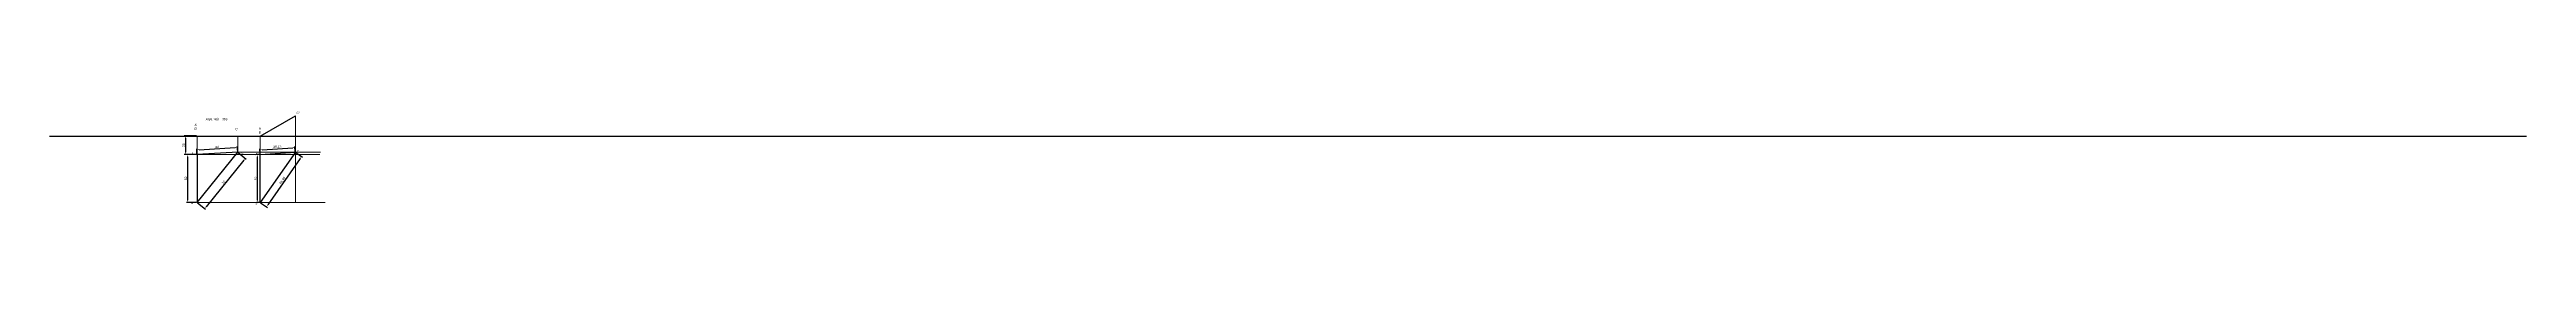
# Model space of a CAD drawing. Header units: millimetres. Extents: x 1615 to 4294, y 1736 to 1841.
import ezdxf

# ---------------------------------------------------------------- set-up
doc = ezdxf.new("R2010")
doc.units = ezdxf.units.MM
doc.styles.get("Standard").update_dxf_attribs({"font": 'arial.ttf'})
doc.dimstyles.new('ISO-25', dxfattribs={"dimtxt": 2.5, "dimasz": 2.5, "dimexe": 1.25, "dimexo": 0.625, "dimtad": 1, "dimtxsty": 'Standard', "dimcen": 2.5, "dimadec": 0, "dimazin": 0, "dimtfac": 1, "dimtmove": 0, "dimatfit": 3, "dimfxl": 1, "dimarcsym": 0})

# ---------------------------------------------------------------- blocks, each defined once
blk = doc.blocks.new('*D1')
at = {"color": 0, "lineweight": -2, "transparency": 16777216}
for p, q in [((1774.1, 1815.1), (1760.9, 1815.1)), ((1774.1, 1795.1), (1760.9, 1795.1)), ((1762.1, 1812.6), (1762.1, 1797.6))]:
    blk.add_line(p, q, dxfattribs=at)
at = {"color": 0, "transparency": 16777216}
for points in [[(1761.7, 1812.6), (1762.6, 1812.6), (1762.1, 1815.1)], [(1761.7, 1797.6), (1762.6, 1797.6), (1762.1, 1795.1)]]:
    blk.add_solid(points, dxfattribs=at)
at = {"layer": 'Defpoints', "color": 0, "transparency": 16777216}
for p in [(1762.1, 1795.1), (1774.8, 1815.1), (1774.8, 1795.1)]:
    blk.add_point(p, dxfattribs=at)
at = {"color": 0, "transparency": 16777216, "insert": (1760.2, 1805.1), "char_height": 2.5, "attachment_point": 5, "rotation": 90}
blk.add_mtext('20', dxfattribs=at)
blk = doc.blocks.new('*D2')
at = {"color": 0, "lineweight": -2, "transparency": 16777216}
for p, q in [((1774.1, 1795.1), (1763.4, 1795.1)), ((1764.6, 1792.6), (1764.6, 1745.6)), ((1774.1, 1743.1), (1763.4, 1743.1))]:
    blk.add_line(p, q, dxfattribs=at)
at = {"color": 0, "transparency": 16777216}
for points in [[(1764.2, 1792.6), (1765, 1792.6), (1764.6, 1795.1)], [(1764.2, 1745.6), (1765, 1745.6), (1764.6, 1743.1)]]:
    blk.add_solid(points, dxfattribs=at)
at = {"layer": 'Defpoints', "color": 0, "transparency": 16777216}
for p in [(1774.8, 1795.1), (1764.6, 1743.1), (1774.8, 1743.1)]:
    blk.add_point(p, dxfattribs=at)
at = {"color": 0, "transparency": 16777216, "insert": (1762.7, 1769.1), "char_height": 2.5, "attachment_point": 5, "rotation": 90}
blk.add_mtext('52', dxfattribs=at)
blk = doc.blocks.new('*D3')
at = {"color": 0, "lineweight": -2, "transparency": 16777216}
for p, q in [((1819.2, 1797.2), (1827.9, 1790.1)), ((1825.4, 1788.9), (1784.6, 1738.3)), ((1775.3, 1742.7), (1784, 1735.6))]:
    blk.add_line(p, q, dxfattribs=at)
at = {"color": 0, "transparency": 16777216}
for points in [[(1825.1, 1789.2), (1825.7, 1788.7), (1827, 1790.9)], [(1784.3, 1738.6), (1784.9, 1738.1), (1783, 1736.4)]]:
    blk.add_solid(points, dxfattribs=at)
at = {"layer": 'Defpoints', "color": 0, "transparency": 16777216}
for p in [(1818.7, 1797.6), (1774.8, 1743.1), (1783, 1736.4)]:
    blk.add_point(p, dxfattribs=at)
at = {"color": 0, "transparency": 16777216, "insert": (1803.5, 1764.8), "char_height": 2.5, "attachment_point": 5, "rotation": 51.13}
blk.add_mtext('70', dxfattribs=at)
blk = doc.blocks.new('*D4')
at = {"color": 0, "lineweight": -2, "transparency": 16777216}
for p, q in [((1774.7, 1795.7), (1774.4, 1801.3)), ((1777, 1800.2), (1815.9, 1802.5)), ((1818.7, 1798.2), (1818.3, 1803.8))]:
    blk.add_line(p, q, dxfattribs=at)
at = {"color": 0, "transparency": 16777216}
for points in [[(1777, 1800.7), (1777, 1799.8), (1774.5, 1800.1)], [(1815.9, 1802.9), (1815.9, 1802), (1818.4, 1802.6)]]:
    blk.add_solid(points, dxfattribs=at)
at = {"layer": 'Defpoints', "color": 0, "transparency": 16777216}
for p in [(1774.8, 1795.1), (1818.4, 1802.6), (1818.7, 1797.6)]:
    blk.add_point(p, dxfattribs=at)
at = {"color": 0, "transparency": 16777216, "insert": (1796.3, 1803.2), "char_height": 2.5, "attachment_point": 5, "rotation": 3.2572}
blk.add_mtext('44', dxfattribs=at)
blk = doc.blocks.new('*D6')
at = {"color": 0, "lineweight": -2, "transparency": 16777216}
for p, q in [((1843, 1795.7), (1842.6, 1801.3)), ((1845.2, 1800.2), (1878.2, 1802.3)), ((1881, 1798.2), (1880.7, 1803.8))]:
    blk.add_line(p, q, dxfattribs=at)
at = {"color": 0, "transparency": 16777216}
for points in [[(1845.2, 1800.6), (1845.2, 1799.8), (1842.7, 1800)], [(1878.2, 1802.8), (1878.3, 1801.9), (1880.7, 1802.5)]]:
    blk.add_solid(points, dxfattribs=at)
at = {"layer": 'Defpoints', "color": 0, "transparency": 16777216}
for p in [(1843, 1795.1), (1880.7, 1802.5), (1881.1, 1797.6)]:
    blk.add_point(p, dxfattribs=at)
at = {"color": 0, "transparency": 16777216, "insert": (1861.6, 1803.4), "char_height": 2.5, "attachment_point": 5, "rotation": 3.7597}
blk.add_mtext('38,13', dxfattribs=at)
blk = doc.blocks.new('*D7')
at = {"color": 0, "lineweight": -2, "transparency": 16777216}
for p, q in [((1881.6, 1797.2), (1888.9, 1792.1)), ((1886.4, 1790.8), (1851.2, 1740.4)), ((1843.5, 1742.7), (1850.8, 1737.6))]:
    blk.add_line(p, q, dxfattribs=at)
at = {"color": 0, "transparency": 16777216}
for points in [[(1886.1, 1791), (1886.7, 1790.5), (1887.8, 1792.8)], [(1850.9, 1740.6), (1851.6, 1740.1), (1849.8, 1738.3)]]:
    blk.add_solid(points, dxfattribs=at)
at = {"layer": 'Defpoints', "color": 0, "transparency": 16777216}
for p in [(1881.1, 1797.6), (1843, 1743.1), (1849.8, 1738.3)]:
    blk.add_point(p, dxfattribs=at)
at = {"color": 0, "transparency": 16777216, "insert": (1867.1, 1766.8), "char_height": 2.5, "attachment_point": 5, "rotation": 55.0832}
blk.add_mtext('66,46', dxfattribs=at)
blk = doc.blocks.new('*D8')
at = {"color": 0, "lineweight": -2, "transparency": 16777216}
for p, q in [((1842.4, 1795.1), (1839, 1795.1)), ((1840.2, 1745.6), (1840.2, 1792.6)), ((1842.4, 1743.1), (1839, 1743.1))]:
    blk.add_line(p, q, dxfattribs=at)
at = {"color": 0, "transparency": 16777216}
for points in [[(1839.8, 1792.6), (1840.7, 1792.6), (1840.2, 1795.1)], [(1839.8, 1745.6), (1840.7, 1745.6), (1840.2, 1743.1)]]:
    blk.add_solid(points, dxfattribs=at)
at = {"layer": 'Defpoints', "color": 0, "transparency": 16777216}
for p in [(1840.2, 1795.1), (1843, 1795.1), (1843, 1743.1)]:
    blk.add_point(p, dxfattribs=at)
at = {"color": 0, "transparency": 16777216, "insert": (1838.3, 1769.1), "char_height": 2.5, "attachment_point": 5, "rotation": 90}
blk.add_mtext('52', dxfattribs=at)

msp = doc.modelspace()

# ---------------------------------------------------------------- linework, layer by layer
for p, q in [((1843.025, 1815.055), (1881.069, 1837.02)), ((1615.217, 1815.055), (4294.237, 1815.055)), ((1774.774, 1815.055), (1818.703, 1815.055)), ((1774.774, 1743.055), (1818.703, 1797.555)), ((1818.703, 1797.555), (1774.774, 1795.055)), ((1774.774, 1795.055), (1774.774, 1743.055)), ((1818.703, 1815.055), (1843.025, 1815.055)), ((1843.025, 1795.055), (1881.069, 1797.555)), ((1881.069, 1797.555), (1843.025, 1743.055)), ((1843.025, 1743.055), (1843.025, 1795.055))]:
    msp.add_line(p, q)
at = {"lineweight": 13}
for p, q in [((1881.069, 1837.02), (1881.069, 1743.055)), ((1774.774, 1815.055), (1774.774, 1795.055)), ((1774.774, 1795.055), (1907.555, 1795.055)), ((1818.703, 1797.555), (1818.703, 1815.055)), ((1818.703, 1797.555), (1908.158, 1797.555)), ((1843.025, 1815.055), (1843.025, 1743.055)), ((1774.774, 1743.055), (1913.385, 1743.055))]:
    msp.add_line(p, q, dxfattribs=at)

# ---------------------------------------------------------------- texts
at = {"char_height": 2.5, "attachment_point": 1}
for s, width, insert in [("A'\\PB'", 7.80175, (1772.008, 1828.382)), ('Arya Nair - 063', 63.60465, (1784.148, 1834.699)), ("C'", 6.02535, (1816.137, 1823.86)), ("A'\\PB'", 7.80175, (1841.616, 1824.374)), ("C'", 6.02535, (1882.324, 1841.367)), ('A', 3.20072, (1768.608, 1797.199)), ('C', 4.401, (1822.62, 1798.198)), ('A', 3.20072, (1837.909, 1796.726)), ('C', 4.401, (1882.727, 1799.796)), ('B', 5.20118, (1768.407, 1743.829)), ('B', 5.20118, (1837.709, 1743.356))]:
    msp.add_mtext_dynamic_manual_height_columns(s, width=width, gutter_width=12.5, heights=[0], dxfattribs=dict(at, insert=insert))

# ---------------------------------------------------------------- dimensions: what is measured, and where the dimension line sits
for base, p1, p2, picture, middle in [((1762.137, 1795.055), (1774.774, 1815.055), (1774.774, 1795.055), '*D1', (1760.236, 1805.055)), ((1764.624, 1743.055), (1774.774, 1795.055), (1774.774, 1743.055), '*D2', (1762.722, 1769.055)), ((1840.249, 1795.055), (1843.025, 1743.055), (1843.025, 1795.055), '*D8', (1838.348, 1769.055))]:
    dim = msp.add_linear_dim(base=base, p1=p1, p2=p2, angle=90, dimstyle='ISO-25')
    dim.commit()
    dim.dimension.update_dxf_attribs({"geometry": picture, "text_midpoint": middle})
for p1, p2, distance, picture, middle in [((1774.774, 1795.055), (1818.703, 1797.555), 5.047, '*D4', (1796.345, 1803.216)), ((1818.703, 1797.555), (1774.774, 1743.055), 10.624, '*D3', (1803.53, 1764.831)), ((1843.025, 1795.055), (1881.069, 1797.555), 4.969, '*D6', (1861.581, 1803.387)), ((1881.069, 1797.555), (1843.025, 1743.055), 8.241, '*D7', (1867.06, 1766.806))]:
    dim = msp.add_aligned_dim(p1=p1, p2=p2, distance=distance, dimstyle='ISO-25')
    dim.commit()
    dim.dimension.update_dxf_attribs({"geometry": picture, "text_midpoint": middle})

doc.saveas('drawing.dxf')
